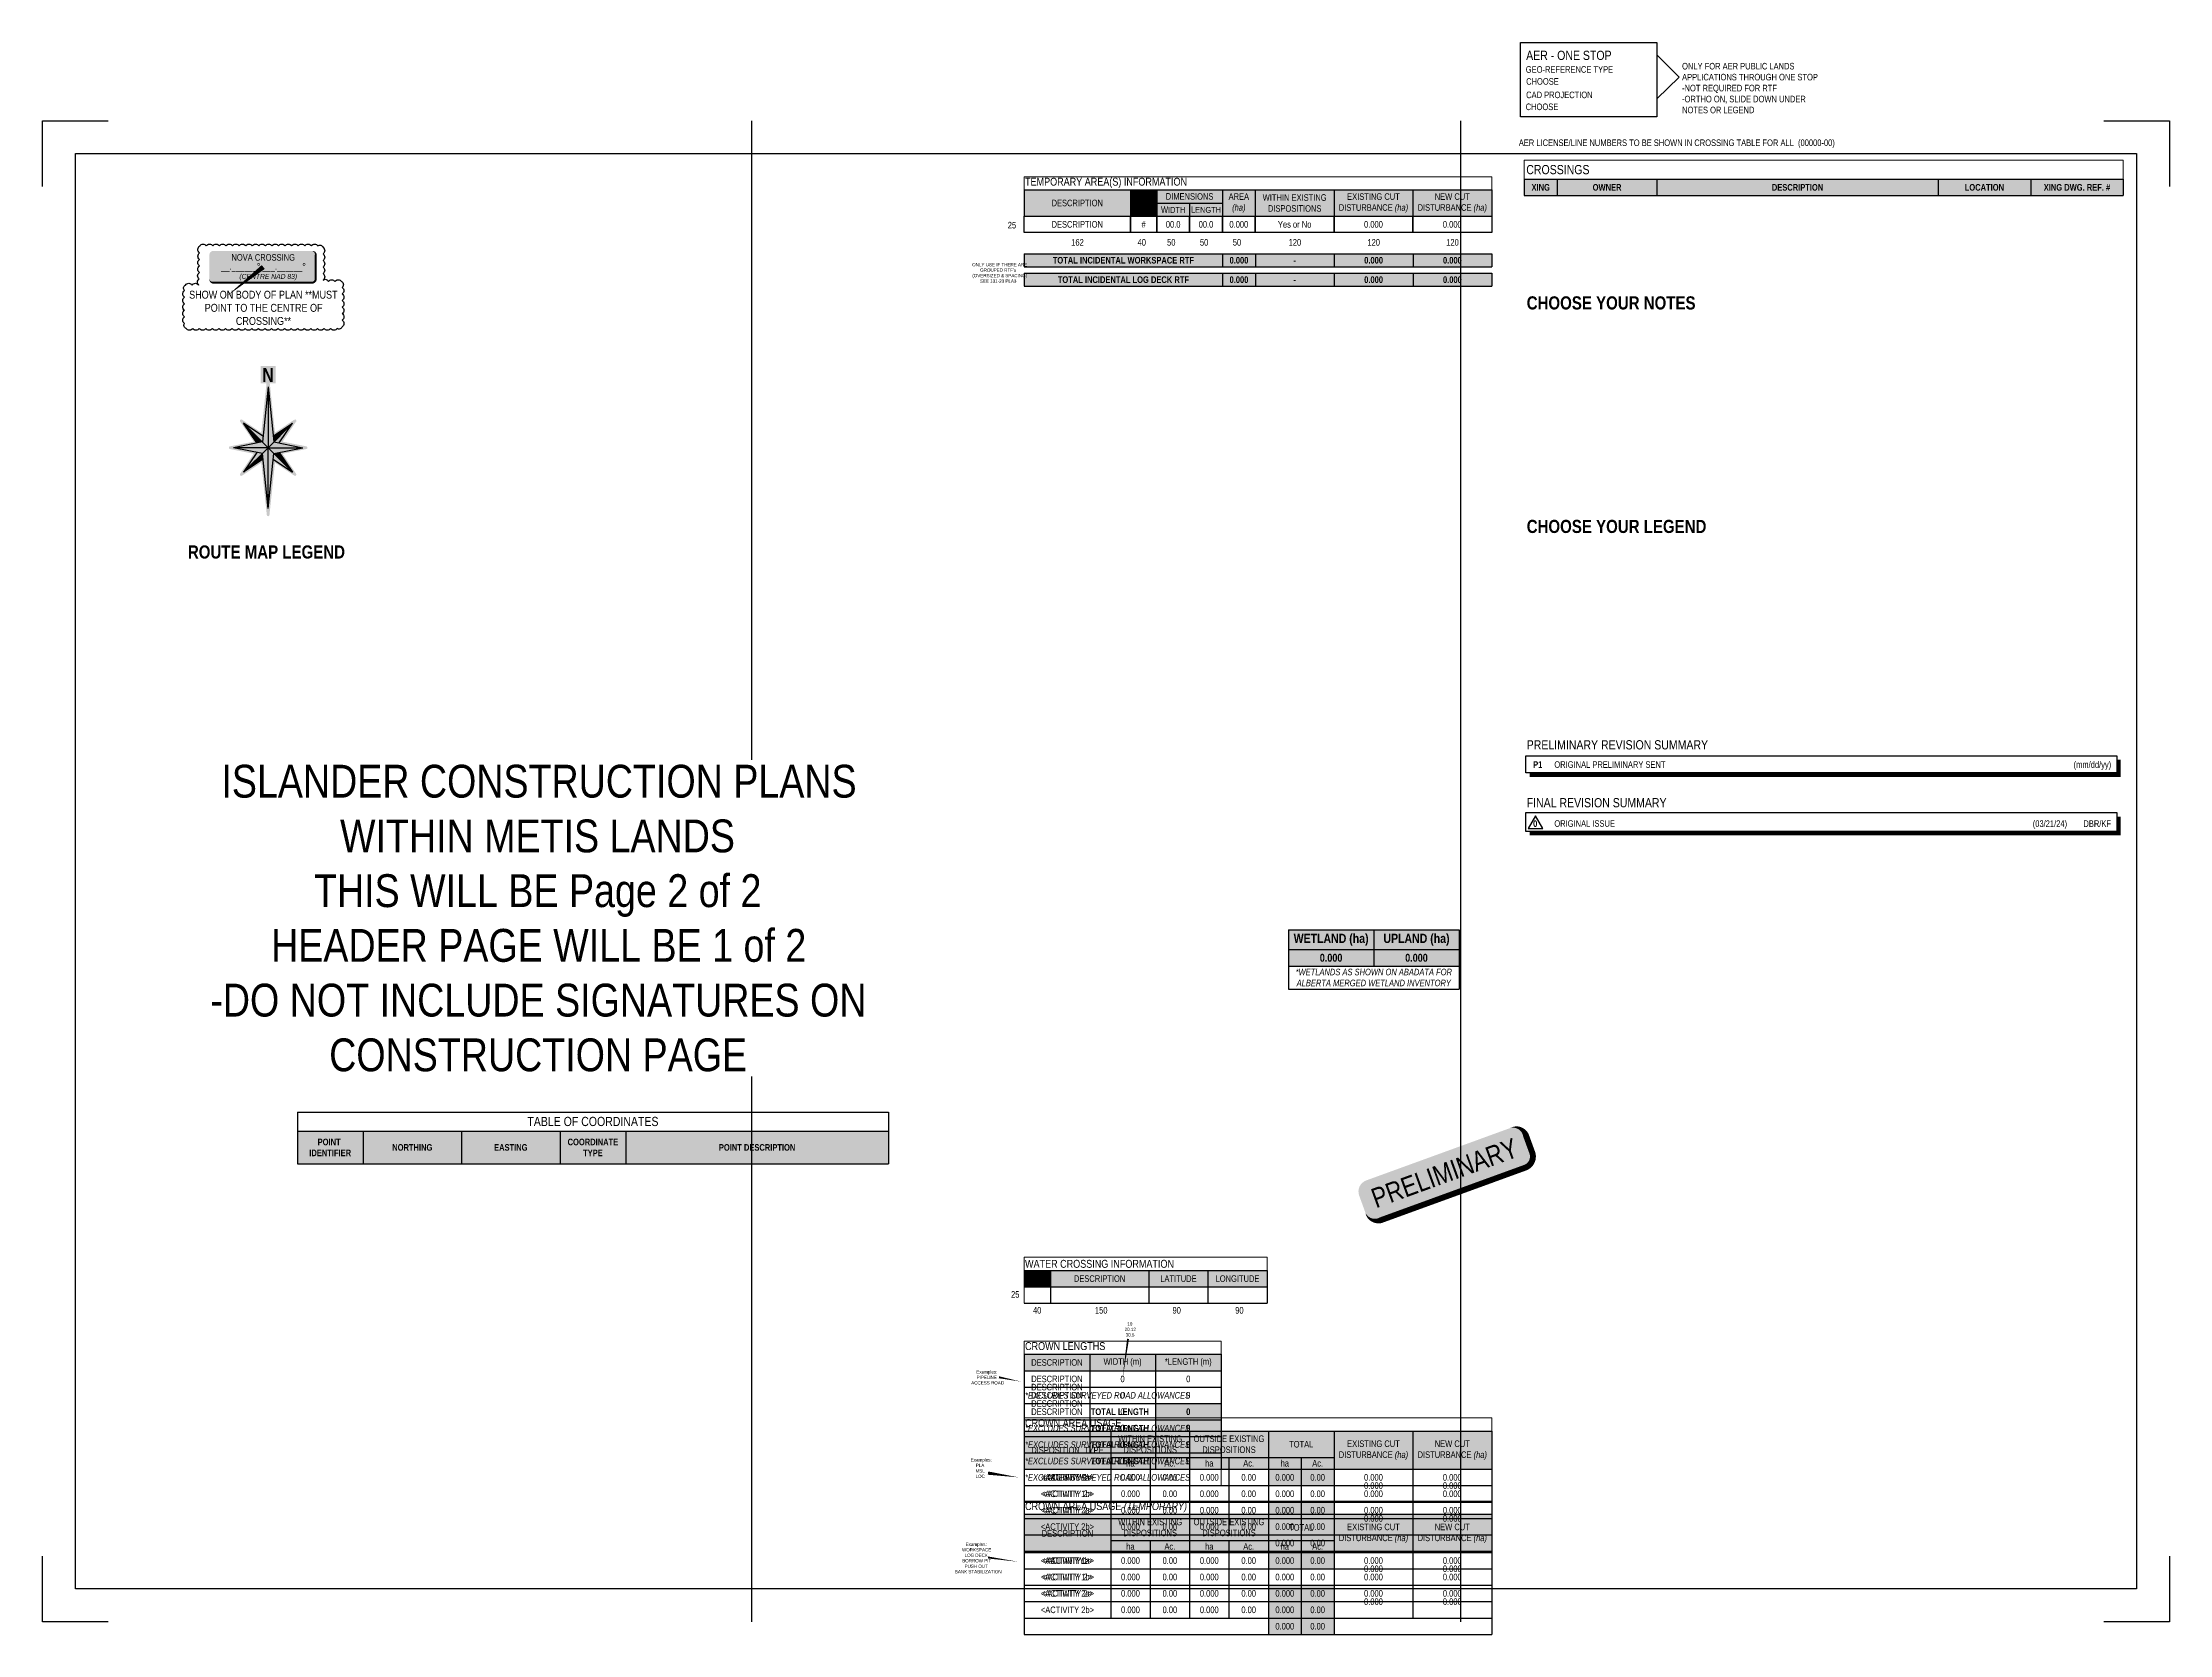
# Paper-space layout 'A' of a CAD drawing. Extents: x -3221 to 18, y -37 to 2387.
import ezdxf
from ezdxf.enums import TextEntityAlignment as Align

# ---------------------------------------------------------------- set-up
doc = ezdxf.new("R2010")
doc.units = 0
doc.header["$LTSCALE"] = 5
doc.layers.get('Defpoints').update_dxf_attribs({"color": 9})
for name, color, linetype in [('CG-NORTH', 7, 'Continuous'), ('CG-NOTES', 7, 'Continuous'), ('CG-PRELIM', 7, 'Continuous')]:
    doc.layers.add(name, color=color, linetype=linetype)
doc.styles.add('0', font='ARIALN.TTF')
doc.styles.add('100L', font='ARIALN.TTF', dxfattribs={"height": 11})
doc.styles.add('80', font='ARIALN.TTF', dxfattribs={"height": 10})
doc.styles.add('80L', font='ARIALN.TTF', dxfattribs={"height": 10})
doc.styles.add('BOLD', font='ARIALNB.TTF')
doc.styles.get("Standard").update_dxf_attribs({"font": 'ARIALN.TTF'})

psp = doc.layouts.new('A')

# ---------------------------------------------------------------- texts
at = {"layer": 'Defpoints', "color": 3, "style": '80L'}
for s, p in [('25', (-1750.8, 2104)), ('162', (-1654.2, 2077.8)), ('40', (-1553.2, 2077.8)), ('50', (-1508.2, 2077.8)), ('50', (-1458.2, 2077.8)), ('50', (-1408.2, 2077.8)), ('120', (-1323.2, 2077.8)), ('120', (-1203.2, 2077.8)), ('120', (-1083.2, 2077.8)), ('25', (-1745.8, 475.6)), ('40', (-1712.4, 451.4)), ('150', (-1618.1, 451.4)), ('90', (-1500, 451.4)), ('90', (-1404.5, 451.4))]:
    psp.add_text(s, height=10, dxfattribs=at).set_placement(p)
at = {"layer": 'Defpoints', "color": 3, "attachment_point": 1}
for s, width, insert, char_height, style in [('{\\fArial Narrow|b0|i0|c0|p34;ONLY FOR AER PUBLIC LANDS APPLICATIONS THROUGH ONE STOP\\P-NOT REQUIRED FOR RTF\\P-ORTHO ON, SLIDE DOWN UNDER NOTES OR LEGEND}', 216.068, (-724.1, 2356.1), 10, 'BOLD'), ('{\\fArial Narrow|b0|i0|c0|p34;AER LICENSE/LINE NUMBERS TO BE SHOWN IN CROSSING TABLE FOR ALL  (00000-00)}', 952.593, (-972.7, 2239.5), 10, 'BOLD'), ("\\pi2.30234;ONLY USE IF THERE ARE \\P\\pi14.45787;GROUPED RTF's\\P\\pi2.51039;(OVERSIZED & SPACING)\\P\\pi14.03154;SEE 131-23 PLA3", 74.021, (-1807.3, 2051.4), 5, '80L'), ('\\pi4.30365;10\\P\\pi0.10515;20.12\\P\\pi1.69962;30.5', 14.081, (-1573, 438.2), 5, '80L'), ('\\pi8.82799;Examples:\\P\\pi9.20828;PIPELINE\\P\\pi1.0415;ACCESS ROAD', 43.454, (-1807.5, 365.1), 5, '80L'), ('\\pi0.25181;Examples:\\P\\pi7.95133;PLA\\P\\pi7.58298;MSL\\P\\pi7.58469;LOC', 26.302, (-1807.5, 231.1), 5, '80L'), ('\\pi24.873;Examples:\\P\\pi19.34947;WORKSPACE\\P\\pi23.17962;LOG DECK\\P\\pi19.57969;BORROW PIT\\P\\pi23.24954;PUSH OUT\\P\\pi8.4627;BANK STABILIZATION', 75.544, (-1839.8, 102.5), 5, '80L')]:
    psp.add_mtext_dynamic_manual_height_columns(s, width=width, gutter_width=50, heights=[0], dxfattribs=dict(at, insert=insert, char_height=char_height, style=style))
at = {"layer": 'Defpoints', "color": 1, "insert": (-3000.8, 2009.1), "char_height": 12, "attachment_point": 1, "style": '80L'}
psp.add_mtext_dynamic_manual_height_columns('\\pi3.51745;SHOW ON BODY OF PLAN **MUST \\P\\pi27.21049;POINT TO THE CENTRE OF \\P\\pi74.69071;CROSSING**', width=232.235, gutter_width=45, heights=[0], dxfattribs=at)

# ---------------------------------------------------------------- blocks, each defined once
blk = doc.blocks.new('NORTH')
h = blk.add_hatch(color=141)
h.dxf.hatch_style = 1
edge = h.paths.add_edge_path()
edge.add_line((-2.5, 97.8), (-11.3, 97.8))
edge.add_line((-11.3, 97.8), (-11.3, 124.5))
edge.add_line((-11.3, 124.5), (11.4, 124.5))
edge.add_line((11.4, 124.5), (11.4, 97.8))
edge.add_line((11.4, 97.8), (2.5, 97.8))
edge.add_line((2.5, 97.8), (10.4, 22.8))
edge.add_line((10.4, 22.8), (39.9, 42.7))
edge.add_arc((41, 41), 2, -34, 124, ccw=False)
edge.add_line((42.7, 39.9), (22, 9.2))
edge.add_line((22, 9.2), (58.3, 2))
edge.add_arc((57.9, 0), 2, -78.6499, 78.6499, ccw=False)
edge.add_line((58.3, -2), (22, -9.2))
edge.add_line((22, -9.2), (42.7, -39.9))
edge.add_arc((41, -41), 2, -124, 34, ccw=False)
edge.add_line((39.9, -42.7), (10.4, -22.8))
edge.add_line((10.4, -22.8), (2, -102.6))
edge.add_arc((0, -102.4), 2, 186, 354, ccw=False)
edge.add_line((-2, -102.6), (-10.4, -22.8))
edge.add_line((-10.4, -22.8), (-39.9, -42.7))
edge.add_arc((-41, -41), 2, 146, 304, ccw=False)
edge.add_line((-42.7, -39.9), (-22, -9.2))
edge.add_line((-22, -9.2), (-58.3, -2))
edge.add_arc((-57.9, 0), 2, 101.3501, 258.6499, ccw=False)
edge.add_line((-58.3, 2), (-22, 9.2))
edge.add_line((-22, 9.2), (-42.7, 39.9))
edge.add_arc((-41, 41), 2, 56, 214, ccw=False)
edge.add_line((-39.9, 42.7), (-10.4, 22.8))
edge.add_line((-10.4, 22.8), (-2.5, 97.8))
at = {"linetype": 'Continuous'}
for points in [[(0, 92.8), (-8.8, 8.8), (0, 0)], [(-37.3, 37.3), (-17, 7.2), (-8.8, 8.8)], [(37.3, 37.3), (7.9, 17.5), (8.8, 8.8)], [(0, 0), (-52.8, 0), (-8.8, -8.8)], [(8.8, 8.8), (0, 0), (52.8, 0)], [(8.8, -8.8), (0, 0), (0, -92.8)], [(-7.9, -17.5), (-8.8, -8.8), (-37.3, -37.3)], [(17, -7.2), (8.8, -8.8), (37.3, -37.3)]]:
    blk.add_hatch(color=14, dxfattribs=at).paths.add_polyline_path(points)
at = {"color": 14, "linetype": 'Continuous'}
for p, q in [((0, 92.8), (-8.8, 8.8)), ((0, 92.8), (0, 0)), ((0, 92.8), (8.8, 8.8)), ((0, 0), (-37.3, 37.3)), ((-17, 7.2), (-37.3, 37.3)), ((-7.9, 17.5), (-37.3, 37.3)), ((0, 0), (37.3, 37.3)), ((7.9, 17.5), (37.3, 37.3)), ((17, 7.2), (37.3, 37.3)), ((-8.8, 8.8), (-52.8, 0)), ((0, 0), (-52.8, 0)), ((0, 0), (-37.3, -37.3)), ((0, 0), (37.3, -37.3)), ((0, -92.8), (0, 0)), ((0, 0), (52.8, 0)), ((8.8, 8.8), (52.8, 0)), ((-8.8, -8.8), (-52.8, 0)), ((-17, -7.2), (-37.3, -37.3)), ((-7.9, -17.5), (-37.3, -37.3)), ((0, -92.8), (-8.8, -8.8)), ((0, -92.8), (8.8, -8.8)), ((7.9, -17.5), (37.3, -37.3)), ((8.8, -8.8), (52.8, 0)), ((16.9, -7), (17, -7.2)), ((17, -7.2), (37.3, -37.3))]:
    blk.add_line(p, q, dxfattribs=at)
at = {"color": 14, "style": 'BOLD'}
blk.add_text('N', height=21.1, dxfattribs=at).set_placement((0, 110.6), align=Align.MIDDLE_CENTER)
blk = doc.blocks.new('*U178')
for p, q in [((-3138.5, 2186), (-3138.5, 2186)), ((100, 2186), (100, 2186)), ((-3138.5, -100), (-3138.5, -100)), ((100, -100), (100, -100))]:
    blk.add_line(p, q)
at = {"color": 2}
for p, q in [((-3088.5, -50), (-3088.5, 2136)), ((-3088.5, 2136), (50, 2136)), ((50, 2136), (50, -50)), ((50, -50), (-3088.5, -50))]:
    blk.add_line(p, q, dxfattribs=at)
at = {"layer": 'Defpoints', "ltscale": 5}
for p, q in [((-3138.5, 2186), (-3038.5, 2186)), ((-3138.5, 2086), (-3138.5, 2186)), ((-979.5, 2186), (-979.5, -100)), ((0, 2186), (100, 2186)), ((100, 2186), (100, 2086)), ((-3138.5, -100), (-3138.5, 0)), ((100, 0), (100, -100)), ((-3038.5, -100), (-3138.5, -100)), ((100, -100), (0, -100))]:
    blk.add_line(p, q, dxfattribs=at)
blk.add_lwpolyline([(-2059, 2186), (-2059, -100)], dxfattribs=at)
blk = doc.blocks.new('*U353')
h = blk.add_hatch(color=50)
edge = h.paths.add_edge_path()
edge.add_line((-39, -11.5), (39, -11.5))
edge.add_arc((39, -5.5), 6, 270, 360)
edge.add_line((45, -5.5), (45, 4))
edge.add_arc((39, 4), 6, 0, 90)
edge.add_line((39, 10), (-39, 10))
edge.add_arc((-39, 4), 6, 90, 180)
edge.add_line((-45, 4), (-45, -5.5))
edge.add_arc((-39, -5.5), 6, 180, 270)
at = {"flags": 128}
blk.add_lwpolyline([(-39, -11.5, 3, 3, 0), (39, -11.5, 3, 3, 0.414214), (45, -5.5, 3, 3, 0), (45, 4, 3, 0, 0.414214), (39, 10, 0, 0, 0), (-39, 10, 0, 0, 0.414214), (-45, 4, 0, 0, 0), (-45, -5.5, 0, 3, 0.414214)], format="xyseb", close=True, dxfattribs=at)
at = {"style": '80'}
blk.add_attdef('ENTER_TEXT_001', (-26.8, -4.9), '', height=10, dxfattribs=at)
blk = doc.blocks.new('*T331')
at = {"layer": 'CG-NOTES', "color": 5, "lineweight": -2, "transparency": 16777216}
for p, q in [((0, 0), (900, 0)), ((0, 0), (0, -79)), ((900, 0), (900, -79)), ((0, -29), (900, -29)), ((100, -29), (100, -79)), ((250, -29), (250, -79)), ((400, -29), (400, -79)), ((500, -29), (500, -79)), ((0, -79), (900, -79))]:
    blk.add_line(p, q, dxfattribs=at)
at = {"layer": 'CG-NOTES', "color": 254, "linetype": 'Continuous', "transparency": 16777216}
for points in [[(0, -29), (0, -79), (100, -29), (100, -79)], [(100, -29), (100, -79), (250, -29), (250, -79)], [(250, -29), (250, -79), (400, -29), (400, -79)], [(400, -29), (400, -79), (500, -29), (500, -79)], [(500, -29), (500, -79), (900, -29), (900, -79)]]:
    blk.add_solid(points, dxfattribs=at)
at = {"layer": 'CG-NOTES', "color": 0, "linetype": 'Continuous', "transparency": 16777216, "attachment_point": 5}
for s, insert, char_height, width in [('{\\C14;TABLE OF COORDINATES}', (450, -14.5), 14, 894), ('{\\fArial Narrow|b1|i0|c0|p34;POINT  IDENTIFIER}', (50, -54), 10, 97), ('{\\fArial Narrow|b1|i0|c0|p34;NORTHING}', (175, -54), 10, 147), ('{\\fArial Narrow|b1|i0|c0|p34;EASTING}', (325, -54), 10, 147), ('{\\fArial Narrow|b1|i0|c0|p34;COORDINATE TYPE}', (450, -54), 10, 97), ('{\\fArial Narrow|b1|i0|c0|p34;POINT DESCRIPTION}', (700, -54), 10, 397)]:
    blk.add_mtext(s, dxfattribs=dict(at, insert=insert, char_height=char_height, width=width))
blk = doc.blocks.new('*T329')
at = {"layer": 'CG-NOTES', "color": 0, "lineweight": -2, "transparency": 16777216}
for p, q in [((0, -29), (912, -29)), ((0, -29), (0, -54)), ((912, -29), (912, -54))]:
    blk.add_line(p, q, dxfattribs=at)
at = {"layer": 'CG-NOTES', "color": 0, "linetype": 'ByBlock', "lineweight": -2, "transparency": 16777216}
for p, q in [((50, -29), (50, -54)), ((202, -29), (202, -54)), ((630, -29), (630, -54)), ((771, -29), (771, -54)), ((0, -54), (912, -54))]:
    blk.add_line(p, q, dxfattribs=at)
at = {"layer": 'CG-NOTES', "color": 254, "linetype": 'Continuous', "transparency": 16777216}
for points in [[(0, -29), (0, -54), (50, -29), (50, -54)], [(50, -29), (50, -54), (202, -29), (202, -54)], [(202, -29), (202, -54), (630, -29), (630, -54)], [(630, -29), (630, -54), (771, -29), (771, -54)], [(771, -29), (771, -54), (912, -29), (912, -54)]]:
    blk.add_solid(points, dxfattribs=at)
at = {"layer": 'Defpoints', "color": 8, "linetype": 'ByBlock', "lineweight": 0, "transparency": 16777216}
for p, q in [((0, 0), (912, 0)), ((0, 0), (0, -29)), ((912, 0), (912, -29))]:
    blk.add_line(p, q, dxfattribs=at)
at = {"layer": 'CG-NOTES', "color": 0, "linetype": 'Continuous', "transparency": 16777216}
for s, insert, char_height, width, attachment_point in [('{\\C14;CROSSINGS}', (3, -14.5), 14, 906, 4), ('{\\fArial Narrow|b1|i0|c0|p34;XING}', (25, -41.5), 10, 47, 5), ('{\\fArial Narrow|b1|i0|c0|p34;OWNER}', (126, -41.5), 10, 149, 5), ('{\\fArial Narrow|b1|i0|c0|p34;DESCRIPTION}', (416, -41.5), 10, 425, 5), ('{\\fArial Narrow|b1|i0|c0|p34;LOCATION}', (700.5, -41.5), 10, 138, 5), ('{\\fArial Narrow|b1|i0|c0|p34;XING DWG. REF. #}', (841.5, -41.5), 10, 138, 5)]:
    blk.add_mtext(s, dxfattribs=dict(at, insert=insert, char_height=char_height, width=width, attachment_point=attachment_point))
blk = doc.blocks.new('*T330')
at = {"layer": 'CG-NOTES', "color": 0, "lineweight": -2, "transparency": 16777216}
for p, q in [((0, 0), (260, 0)), ((0, 0), (0, -90)), ((130, 0), (130, -55)), ((260, 0), (260, -90)), ((0, -30), (260, -30)), ((0, -55), (260, -55)), ((0, -90), (260, -90))]:
    blk.add_line(p, q, dxfattribs=at)
at = {"layer": 'CG-NOTES', "color": 254, "transparency": 16777216}
for points in [[(0, 0), (0, -30), (130, 0), (130, -30)], [(130, 0), (130, -30), (260, 0), (260, -30)], [(0, -30), (0, -55), (130, -30), (130, -55)], [(130, -30), (130, -55), (260, -30), (260, -55)]]:
    blk.add_solid(points, dxfattribs=at)
at = {"layer": 'CG-NOTES', "color": 154, "transparency": 16777216, "char_height": 14, "width": 125, "attachment_point": 5, "style": '100L'}
for s, insert in [('{\\fArial Narrow|b1|i0|c0|p34;WETLAND (ha)}', (65, -15)), ('{\\fArial Narrow|b1|i0|c0|p34;UPLAND (ha)}', (195, -15))]:
    blk.add_mtext(s, dxfattribs=dict(at, insert=insert))
at = {"layer": 'CG-NOTES', "color": 1, "transparency": 16777216, "attachment_point": 5, "style": '0'}
for s, insert, char_height, width in [('{\\fArial Narrow|b0|i1|c0|p34;\\C256;*WETLANDS AS SHOWN ON ABADATA FOR ALBERTA MERGED WETLAND INVENTORY}', (130, -72.5), 10, 255), ('{\\fArial Narrow|b1|i0|c0|p34;\\C240;0.000}', (65, -42.5), 12, 125), ('{\\fArial Narrow|b1|i0|c0|p34;\\C240;0.000}', (195, -42.5), 12, 125)]:
    blk.add_mtext(s, dxfattribs=dict(at, insert=insert, char_height=char_height, width=width))
blk = doc.blocks.new('*U328')
for name, p in [('*T329', (-3.6, 207.4)), ('*T330', (-362.8, -964.9)), ('*T331', (-1871.8, -1242.2))]:
    blk.add_blockref(name, p)
at = {"color": 2, "insert": (0, 0), "char_height": 20, "attachment_point": 1, "style": '80'}
blk.add_mtext_dynamic_manual_height_columns('{\\fArial Narrow|b1|i0|c0|p34;CHOOSE YOUR NOTES}', width=256.216, gutter_width=45, heights=[0], dxfattribs=at)
blk = doc.blocks.new('*U84')
at = {"layer": 'CG-NOTES'}
for p, q in [((899.9, -28.9), (0, -28.9)), ((899.9, -22.4), (899.9, -28.9))]:
    blk.add_line(p, q, dxfattribs=at)
at = {"layer": 'CG-NOTES', "color": 5, "flags": 128}
blk.add_lwpolyline([(899.9, -28.9), (0, -28.9), (0, -22.4), (0, 0), (899.9, 0), (899.9, -22.4)], close=True, dxfattribs=at)
at = {"layer": 'CG-NOTES', "const_width": 6, "flags": 128}
blk.add_lwpolyline([(902.9, -6), (902.9, -31.9), (6, -31.9)], dxfattribs=at)
blk = doc.blocks.new('*U173')
at = {"layer": 'CG-NOTES', "flags": 128}
blk.add_lwpolyline([(14.8, -1.3), (3.7, -20.5), (25.8, -20.5)], close=True, dxfattribs=at)
at = {"layer": 'CG-NOTES'}
blk.add_blockref('*U84', (0, 3.5), dxfattribs=at)
at = {"layer": 'CG-NOTES', "color": 14, "style": 'BOLD'}
blk.add_text('0', height=10, dxfattribs=at).set_placement((11.1, -18.3))
at = {"layer": 'CG-NOTES', "insert": (1.3, 25.5), "char_height": 14, "attachment_point": 1, "style": '80L'}
blk.add_mtext_dynamic_manual_height_columns('{\\C14;FINAL REVISION SUMMARY}', width=212.976, gutter_width=45, heights=[0], dxfattribs=at)
at = {"layer": 'CG-NOTES', "char_height": 10, "width": 110.834, "attachment_point": 3, "style": '80'}
for s, insert in [('(03/21/24)', (824.1, -8.3)), ('DBR/KF', (891, -8.3))]:
    blk.add_mtext(s, dxfattribs=dict(at, insert=insert))
at = {"layer": 'CG-NOTES', "style": '80'}
blk.add_attdef('SUMMARY', (43.3, -18.3), '', height=10, dxfattribs=at)
blk = doc.blocks.new('*U83')
at = {"layer": 'CG-NOTES'}
for p, q in [((899.9, -26.1), (0, -26.1)), ((899.9, -22.4), (899.9, -26.1))]:
    blk.add_line(p, q, dxfattribs=at)
at = {"layer": 'CG-NOTES', "color": 5, "flags": 128}
blk.add_lwpolyline([(899.9, -26.1), (0, -26.1), (0, -22.4), (0, 0), (899.9, 0), (899.9, -22.4)], close=True, dxfattribs=at)
at = {"layer": 'CG-NOTES', "const_width": 6, "flags": 128}
blk.add_lwpolyline([(902.9, -6), (902.9, -29.1), (6, -29.1)], dxfattribs=at)
blk = doc.blocks.new('*U276')
at = {"layer": 'CG-PRELIM'}
blk.add_blockref('*U83', (0, 0), dxfattribs=at)
at = {"layer": 'CG-PRELIM', "color": 14, "style": 'BOLD'}
blk.add_text('P1', height=10, dxfattribs=at).set_placement((11.1, -18.3))
at = {"layer": 'CG-PRELIM', "insert": (1.3, 23.8), "char_height": 14, "attachment_point": 1, "style": '80L'}
blk.add_mtext_dynamic_manual_height_columns('{\\C14;PRELIMINARY REVISION SUMMARY}', width=276.234, gutter_width=45, heights=[0], dxfattribs=at)
at = {"layer": 'CG-PRELIM', "style": '80'}
blk.add_attdef('SUMMARY1', (43.3, -18.3), '', height=10, dxfattribs=at)
blk.add_attdef('P1DATE', text='', height=10, dxfattribs=at).set_placement((891.2, -18.3), align=Align.RIGHT)
blk = doc.blocks.new('*U324')
at = {"insert": (0, 0), "char_height": 20, "attachment_point": 7, "style": '80'}
blk.add_mtext_dynamic_manual_height_columns('{\\fArial Narrow|b1|i0|c0|p34;\\C2;CHOOSE YOUR LEGEND}', width=272.724, gutter_width=45, heights=[0], dxfattribs=at)
blk = doc.blocks.new('*U174')
at = {"insert": (0, 0), "char_height": 20, "attachment_point": 1, "style": '80'}
blk.add_mtext_dynamic_manual_height_columns('{\\fArial Narrow|b1|i0|c0|p34;\\C2;ROUTE MAP LEGEND}', width=238.331, gutter_width=45, heights=[0], dxfattribs=at)
blk = doc.blocks.new('Centre_coords')
h = blk.add_hatch(color=255)
edge = h.paths.add_edge_path()
edge.add_line((-76, -24), (74, -24))
edge.add_arc((74, -18), 6, 270, 360)
edge.add_line((80, -18), (80, 18.5))
edge.add_arc((74, 18.5), 6, 0, 90)
edge.add_line((74, 24.5), (-76, 24.5))
edge.add_arc((-76, 18.5), 6, 90, 180)
edge.add_line((-82, 18.5), (-82, -18))
edge.add_arc((-76, -18), 6, 180, 270)
at = {"color": 14, "flags": 128}
blk.add_lwpolyline([(-76, -24, 3, 3, 0), (74, -24, 3, 3, 0.414214), (80, -18, 3, 3, 0), (80, 18.5, 3, 0, 0.414214), (74, 24.5, 0, 0, 0), (-76, 24.5, 0, 0, 0.414214), (-82, 18.5, 0, 0, 0), (-82, -18, 0, 3, 0.414214)], format="xyseb", close=True, dxfattribs=at)
blk.add_lwpolyline([(-54.6, -43.6, 0, 7.5, 0), (0, 0, 0, 0, 0)], format="xyseb", dxfattribs=at)
at = {"color": 14, "insert": (-36.8, -10.6), "char_height": 7.5, "attachment_point": 1, "style": '80L'}
blk.add_mtext_dynamic_manual_height_columns('\\pi0.40073;{\\fArial Narrow|b0|i1|c0|p34;(CENTRE NAD 83)}', width=73.075, gutter_width=45, heights=[0], dxfattribs=at)
at = {"color": 14, "style": '80'}
for p in [(-64.1, -4.1), (-36, 9.6)]:
    blk.add_attdef('ENTER_TEXT_001', p, '', height=10, dxfattribs=at)
blk = doc.blocks.new('*U271')
at = {"layer": 'CG-NOTES', "style": '80L'}
blk.add_text('CAD PROJECTION', height=10, dxfattribs=at).set_placement((0, 0), align=Align.TOP_LEFT)
at = {"layer": 'CG-NOTES', "color": 2, "style": '80L'}
blk.add_text('CHOOSE', height=10, dxfattribs=at).set_placement((-0.7, -28.2))
blk = doc.blocks.new('*U270')
at = {"layer": 'CG-NOTES', "color": 14, "style": '80L'}
blk.add_text('AER - ONE STOP', height=14, dxfattribs=at).set_placement((0, 0))
at = {"layer": 'CG-NOTES', "style": '80L'}
blk.add_text('GEO-REFERENCE TYPE', height=10, dxfattribs=at).set_placement((-0.6, -19.5))
at = {"layer": 'CG-NOTES', "color": 2, "style": '80L'}
blk.add_text('CHOOSE', height=10, dxfattribs=at).set_placement((0, -37.7))
blk = doc.blocks.new('*T333')
at = {"layer": 'CG-NOTES', "color": 0, "linetype": 'ByBlock', "lineweight": -2, "transparency": 16777216}
for p, q in [((0, -20), (712, -20)), ((0, -20), (0, -78)), ((132, -20), (132, -78)), ((252, -20), (252, -78)), ((372, -20), (372, -78)), ((472, -20), (472, -78)), ((592, -20), (592, -78)), ((712, -20), (712, -78)), ((132, -60), (472, -60)), ((192, -60), (192, -78)), ((312, -60), (312, -78)), ((422, -60), (422, -78)), ((0, -78), (712, -78))]:
    blk.add_line(p, q, dxfattribs=at)
at = {"layer": 'CG-NOTES', "color": 254, "transparency": 16777216}
for points in [[(0, -20), (0, -78), (132, -20), (132, -78)], [(132, -20), (132, -60), (252, -20), (252, -60)], [(252, -20), (252, -60), (372, -20), (372, -60)], [(372, -20), (372, -60), (472, -20), (472, -60)], [(472, -20), (472, -78), (592, -20), (592, -78)], [(592, -20), (592, -78), (712, -20), (712, -78)], [(132, -60), (132, -78), (192, -60), (192, -78)], [(192, -60), (192, -78), (252, -60), (252, -78)], [(252, -60), (252, -78), (312, -60), (312, -78)], [(312, -60), (312, -78), (372, -60), (372, -78)], [(372, -60), (372, -78), (422, -60), (422, -78)], [(422, -60), (422, -78), (472, -60), (472, -78)]]:
    blk.add_solid(points, dxfattribs=at)
at = {"layer": 'Defpoints', "color": 8, "linetype": 'ByBlock', "lineweight": 0, "transparency": 16777216}
for p, q in [((0, 0), (712, 0)), ((0, 0), (0, -20)), ((712, 0), (712, -20))]:
    blk.add_line(p, q, dxfattribs=at)
at = {"layer": 'CG-NOTES', "color": 14, "transparency": 16777216, "insert": (1.5, -1.5), "char_height": 12, "width": 709, "attachment_point": 1, "style": '80'}
blk.add_mtext('CROWN AREA USAGE', dxfattribs=at)
at = {"layer": 'CG-NOTES', "color": 1, "transparency": 16777216, "char_height": 10, "attachment_point": 5, "style": '80'}
for s, insert, width in [('WITHIN EXISTING DISPOSITIONS', (192, -40), 117), ('OUTSIDE EXISTING DISPOSITIONS', (312, -40), 117), ('DISPOSITION  TYPE', (66, -49), 129), ('ha', (162, -69), 57), ('Ac.', (222, -69), 57), ('ha', (282, -69), 57), ('Ac.', (342, -69), 57), ('ha', (397, -69), 47), ('TOTAL', (422, -40), 97), ('Ac.', (447, -69), 47), ('EXISTING CUT DISTURBANCE {\\fArial Narrow|b0|i1|c0|p34;(ha)}', (532, -49), 117), ('NEW CUT DISTURBANCE {\\fArial Narrow|b0|i1|c0|p34;(ha)}', (652, -49), 117)]:
    blk.add_mtext(s, dxfattribs=dict(at, insert=insert, width=width))
blk = doc.blocks.new('*T334')
at = {"layer": 'CG-NOTES', "color": 0, "linetype": 'ByBlock', "lineweight": -2, "transparency": 16777216}
for p, q in [((0, -20), (712, -20)), ((0, -20), (0, -60)), ((162, -20), (162, -60)), ((202, -20), (202, -60)), ((302, -20), (302, -60)), ((352, -20), (352, -60)), ((472, -20), (472, -60)), ((592, -20), (592, -60)), ((712, -20), (712, -60)), ((0, -60), (712, -60)), ((202, -40), (302, -40)), ((252, -40), (252, -60))]:
    blk.add_line(p, q, dxfattribs=at)
at = {"layer": 'CG-NOTES', "color": 254, "transparency": 16777216}
for points in [[(0, -20), (0, -60), (162, -20), (162, -60)], [(162, -20), (162, -60), (202, -20), (202, -60)], [(202, -20), (202, -40), (302, -20), (302, -40)], [(302, -20), (302, -60), (352, -20), (352, -60)], [(352, -20), (352, -60), (472, -20), (472, -60)], [(472, -20), (472, -60), (592, -20), (592, -60)], [(592, -20), (592, -60), (712, -20), (712, -60)], [(202, -40), (202, -60), (252, -40), (252, -60)], [(252, -40), (252, -60), (302, -40), (302, -60)]]:
    blk.add_solid(points, dxfattribs=at)
at = {"layer": 'Defpoints', "color": 8, "linetype": 'ByBlock', "lineweight": 0, "transparency": 16777216}
for p, q in [((0, 0), (712, 0)), ((0, 0), (0, -20)), ((712, 0), (712, -20))]:
    blk.add_line(p, q, dxfattribs=at)
at = {"layer": 'CG-NOTES', "color": 14, "transparency": 16777216, "insert": (1.5, -1.5), "char_height": 12, "width": 709, "attachment_point": 1, "style": '80'}
blk.add_mtext('TEMPORARY AREA(S) INFORMATION', dxfattribs=at)
at = {"layer": 'CG-NOTES', "color": 1, "transparency": 16777216, "char_height": 10, "attachment_point": 5}
for s, insert, width, style in [('DIMENSIONS', (252, -30), 97, '80'), ('AREA {\\fArial Narrow|b0|i1|c0|p34;(ha)}', (327, -40), 47, '80'), ('WITHIN EXISTING DISPOSITIONS', (412, -40), 117, '80'), ('EXISTING CUT DISTURBANCE {\\fArial Narrow|b0|i1|c0|p34;(ha)}', (532, -40), 117, '80'), ('NEW CUT DISTURBANCE {\\fArial Narrow|b0|i1|c0|p34;(ha)}', (652, -40), 117, '80'), ('DESCRIPTION', (81, -40), 159, '80'), ('ID', (182, -40), 37, '80'), ('{\\fArial Narrow|b0|i0|c0|p34;W\\H0.9x;IDTH}', (227, -50), 47, 'BOLD'), ('{\\fArial Narrow|b0|i0|c0|p34;L\\H0.9x;ENGTH}', (277, -50), 47, 'BOLD')]:
    blk.add_mtext(s, dxfattribs=dict(at, insert=insert, width=width, style=style))
blk = doc.blocks.new('*T366')
at = {"layer": 'CG-NOTES', "color": 0, "linetype": 'ByBlock', "lineweight": -2, "transparency": 16777216}
for p, q in [((0, 0), (712, 0)), ((0, 0), (0, -25)), ((132, 0), (132, -25)), ((192, 0), (192, -25)), ((252, 0), (252, -25)), ((312, 0), (312, -25)), ((372, 0), (372, -25)), ((422, 0), (422, -25)), ((472, 0), (472, -25)), ((592, 0), (592, -25)), ((712, 0), (712, -25)), ((0, -25), (712, -25))]:
    blk.add_line(p, q, dxfattribs=at)
at = {"layer": 'CG-NOTES', "color": 254, "transparency": 16777216}
for points in [[(372, 0), (372, -25), (422, 0), (422, -25)], [(422, 0), (422, -25), (472, 0), (472, -25)]]:
    blk.add_solid(points, dxfattribs=at)
at = {"layer": 'CG-NOTES', "transparency": 16777216, "insert": (66, -12.5), "char_height": 10, "width": 129, "attachment_point": 5, "style": '80'}
blk.add_mtext('<ACTIVITY>', dxfattribs=at)
at = {"layer": 'CG-NOTES', "color": 0, "transparency": 16777216, "char_height": 10, "attachment_point": 5, "style": '80L'}
for s, insert, width in [('0.000', (162, -12.5), 57), ('0.00', (222, -12.5), 57), ('0.000', (282, -12.5), 57), ('0.00', (342, -12.5), 57), ('0.000', (397, -12.5), 47), ('0.00', (447, -12.5), 47), ('0.000', (532, -12.5), 117), ('0.000', (652, -12.5), 117)]:
    blk.add_mtext(s, dxfattribs=dict(at, insert=insert, width=width))
blk = doc.blocks.new('*T367')
at = {"layer": 'CG-NOTES', "color": 0, "linetype": 'ByBlock', "lineweight": -2, "transparency": 16777216}
for p, q in [((0, 0), (712, 0)), ((0, 0), (0, -75)), ((132, 0), (132, -50)), ((192, 0), (192, -50)), ((252, 0), (252, -50)), ((312, 0), (312, -50)), ((372, 0), (372, -75)), ((422, 0), (422, -75)), ((472, 0), (472, -75)), ((592, 0), (592, -50)), ((712, 0), (712, -75)), ((0, -25), (712, -25)), ((0, -50), (712, -50)), ((0, -75), (712, -75))]:
    blk.add_line(p, q, dxfattribs=at)
at = {"layer": 'CG-NOTES', "color": 254, "transparency": 16777216}
for points in [[(372, -50), (372, -75), (422, -50), (422, -75)], [(422, -50), (422, -75), (472, -50), (472, -75)]]:
    blk.add_solid(points, dxfattribs=at)
at = {"layer": 'CG-NOTES', "transparency": 16777216, "char_height": 10, "width": 129, "attachment_point": 5, "style": '80'}
for s, insert in [('<ACTIVITY 1>', (66, -12.5)), ('<ACTIVITY 2>', (66, -37.5))]:
    blk.add_mtext(s, dxfattribs=dict(at, insert=insert))
at = {"layer": 'CG-NOTES', "color": 0, "transparency": 16777216, "char_height": 10, "attachment_point": 5, "style": '80L'}
for s, insert, width in [('0.000', (162, -12.5), 57), ('0.000', (162, -37.5), 57), ('0.00', (222, -12.5), 57), ('0.00', (222, -37.5), 57), ('0.000', (282, -12.5), 57), ('0.000', (282, -37.5), 57), ('0.00', (342, -12.5), 57), ('0.00', (342, -37.5), 57), ('0.000', (397, -12.5), 47), ('0.000', (397, -37.5), 47), ('0.00', (447, -12.5), 47), ('0.00', (447, -37.5), 47), ('0.000', (532, -12.5), 117), ('0.000', (532, -37.5), 117), ('0.000', (652, -12.5), 117), ('0.000', (652, -37.5), 117), ('0.000', (397, -62.5), 47), ('0.00', (447, -62.5), 47)]:
    blk.add_mtext(s, dxfattribs=dict(at, insert=insert, width=width))
blk = doc.blocks.new('*T368')
at = {"layer": 'CG-NOTES', "color": 0, "linetype": 'ByBlock', "lineweight": -2, "transparency": 16777216}
for p, q in [((0, 0), (712, 0)), ((0, 0), (0, -100)), ((132, 0), (132, -75)), ((192, 0), (192, -75)), ((252, 0), (252, -75)), ((312, 0), (312, -75)), ((372, 0), (372, -100)), ((422, 0), (422, -100)), ((472, 0), (472, -100)), ((592, 0), (592, -75)), ((712, 0), (712, -100)), ((0, -25), (472, -25)), ((0, -50), (712, -50)), ((0, -75), (712, -75)), ((0, -100), (712, -100))]:
    blk.add_line(p, q, dxfattribs=at)
at = {"layer": 'CG-NOTES', "color": 254, "transparency": 16777216}
for points in [[(372, -75), (372, -100), (422, -75), (422, -100)], [(422, -75), (422, -100), (472, -75), (472, -100)]]:
    blk.add_solid(points, dxfattribs=at)
at = {"layer": 'CG-NOTES', "transparency": 16777216, "char_height": 10, "width": 129, "attachment_point": 5, "style": '80'}
for s, insert in [('<ACTIVITY 1a>', (66, -12.5)), ('<ACTIVITY 1b>', (66, -37.5)), ('<ACTIVITY 2>', (66, -62.5))]:
    blk.add_mtext(s, dxfattribs=dict(at, insert=insert))
at = {"layer": 'CG-NOTES', "color": 0, "transparency": 16777216, "char_height": 10, "attachment_point": 5, "style": '80L'}
for s, insert, width in [('0.000', (162, -12.5), 57), ('0.000', (162, -37.5), 57), ('0.00', (222, -12.5), 57), ('0.00', (222, -37.5), 57), ('0.000', (282, -12.5), 57), ('0.000', (282, -37.5), 57), ('0.00', (342, -12.5), 57), ('0.00', (342, -37.5), 57), ('0.000', (397, -12.5), 47), ('0.000', (397, -37.5), 47), ('0.00', (447, -12.5), 47), ('0.00', (447, -37.5), 47), ('0.000', (532, -25), 117), ('0.000', (652, -25), 117), ('0.000', (162, -62.5), 57), ('0.00', (222, -62.5), 57), ('0.000', (282, -62.5), 57), ('0.00', (342, -62.5), 57), ('0.000', (397, -62.5), 47), ('0.00', (447, -62.5), 47), ('0.000', (532, -62.5), 117), ('0.000', (652, -62.5), 117), ('0.000', (397, -87.5), 47), ('0.00', (447, -87.5), 47)]:
    blk.add_mtext(s, dxfattribs=dict(at, insert=insert, width=width))
blk = doc.blocks.new('*T369')
at = {"layer": 'CG-NOTES', "color": 0, "linetype": 'ByBlock', "lineweight": -2, "transparency": 16777216}
for p, q in [((0, 0), (712, 0)), ((0, 0), (0, -125)), ((132, 0), (132, -100)), ((192, 0), (192, -100)), ((252, 0), (252, -100)), ((312, 0), (312, -100)), ((372, 0), (372, -125)), ((422, 0), (422, -125)), ((472, 0), (472, -125)), ((592, 0), (592, -100)), ((712, 0), (712, -125)), ((0, -25), (472, -25)), ((0, -50), (712, -50)), ((0, -75), (472, -75)), ((0, -100), (712, -100)), ((0, -125), (712, -125))]:
    blk.add_line(p, q, dxfattribs=at)
at = {"layer": 'CG-NOTES', "color": 254, "transparency": 16777216}
for points in [[(372, -100), (372, -125), (422, -100), (422, -125)], [(422, -100), (422, -125), (472, -100), (472, -125)]]:
    blk.add_solid(points, dxfattribs=at)
at = {"layer": 'CG-NOTES', "transparency": 16777216, "char_height": 10, "width": 129, "attachment_point": 5, "style": '80'}
for s, insert in [('<ACTIVITY 1a>', (66, -12.5)), ('<ACTIVITY 1b>', (66, -37.5)), ('<ACTIVITY 2a>', (66, -62.5)), ('<ACTIVITY 2b>', (66, -87.5))]:
    blk.add_mtext(s, dxfattribs=dict(at, insert=insert))
at = {"layer": 'CG-NOTES', "color": 0, "transparency": 16777216, "char_height": 10, "attachment_point": 5, "style": '80L'}
for s, insert, width in [('0.000', (162, -12.5), 57), ('0.000', (162, -37.5), 57), ('0.00', (222, -12.5), 57), ('0.00', (222, -37.5), 57), ('0.000', (282, -12.5), 57), ('0.000', (282, -37.5), 57), ('0.00', (342, -12.5), 57), ('0.00', (342, -37.5), 57), ('0.000', (397, -12.5), 47), ('0.000', (397, -37.5), 47), ('0.00', (447, -12.5), 47), ('0.00', (447, -37.5), 47), ('0.000', (532, -25), 117), ('0.000', (652, -25), 117), ('0.000', (162, -62.5), 57), ('0.00', (222, -62.5), 57), ('0.000', (282, -62.5), 57), ('0.00', (342, -62.5), 57), ('0.000', (397, -62.5), 47), ('0.00', (447, -62.5), 47), ('0.000', (162, -87.5), 57), ('0.00', (222, -87.5), 57), ('0.000', (282, -87.5), 57), ('0.00', (342, -87.5), 57), ('0.000', (397, -87.5), 47), ('0.00', (447, -87.5), 47), ('0.000', (532, -75), 117), ('0.000', (652, -75), 117), ('0.000', (397, -112.5), 47), ('0.00', (447, -112.5), 47)]:
    blk.add_mtext(s, dxfattribs=dict(at, insert=insert, width=width))
blk = doc.blocks.new('*U364')
for name in ['*T366', '*T367', '*T368', '*T369']:
    blk.add_blockref(name, (0, 0))
blk = doc.blocks.new('*T335')
at = {"layer": 'CG-NOTES', "color": 0, "linetype": 'ByBlock', "lineweight": -2, "transparency": 16777216}
for p, q in [((0, -20), (300, -20)), ((0, -20), (0, -45)), ((100, -20), (100, -45)), ((200, -20), (200, -45)), ((300, -20), (300, -45)), ((0, -45), (300, -45))]:
    blk.add_line(p, q, dxfattribs=at)
at = {"layer": 'CG-NOTES', "color": 254, "transparency": 16777216}
for points in [[(0, -20), (0, -45), (100, -20), (100, -45)], [(100, -20), (100, -45), (200, -20), (200, -45)], [(200, -20), (200, -45), (300, -20), (300, -45)]]:
    blk.add_solid(points, dxfattribs=at)
at = {"layer": 'Defpoints', "color": 8, "linetype": 'ByBlock', "lineweight": 0, "transparency": 16777216}
for p, q in [((0, 0), (300, 0)), ((0, 0), (0, -20)), ((300, 0), (300, -20))]:
    blk.add_line(p, q, dxfattribs=at)
at = {"layer": 'CG-NOTES', "color": 14, "transparency": 16777216, "insert": (1.5, -1.5), "char_height": 12, "width": 297, "attachment_point": 1, "style": '80'}
blk.add_mtext('CROWN LENGTHS', dxfattribs=at)
at = {"layer": 'CG-NOTES', "color": 1, "transparency": 16777216, "char_height": 10, "width": 97, "attachment_point": 5, "style": '80L'}
for s, insert in [('DESCRIPTION', (50, -32.5)), ('WIDTH (m)', (150, -32.5)), ('*LENGTH (m)', (250, -32.5))]:
    blk.add_mtext(s, dxfattribs=dict(at, insert=insert))
blk = doc.blocks.new('*T312')
at = {"layer": 'CG-NOTES', "color": 0, "linetype": 'ByBlock', "lineweight": -2, "transparency": 16777216}
for p, q in [((0, 0), (300, 0)), ((0, 0), (0, -25)), ((100, 0), (100, -25)), ((200, 0), (200, -25)), ((300, 0), (300, -25)), ((0, -25), (300, -25))]:
    blk.add_line(p, q, dxfattribs=at)
at = {"layer": 'Defpoints', "color": 8, "linetype": 'ByBlock', "lineweight": 0, "transparency": 16777216}
for p, q in [((0, -25), (0, -50)), ((300, -25), (300, -50)), ((0, -50), (300, -50))]:
    blk.add_line(p, q, dxfattribs=at)
at = {"layer": 'CG-NOTES', "color": 0, "transparency": 16777216, "char_height": 10, "style": '80L'}
for s, insert, width, attachment_point in [('{\\fArial Narrow|b0|i1|c0|p34;*EXCLUDES SURVEYED ROAD ALLOWANCES}', (1.5, -37.5), 297, 4), ('DESCRIPTION', (50, -12.5), 97, 5), ('0', (150, -12.5), 97, 5), ('0', (250, -12.5), 97, 5)]:
    blk.add_mtext(s, dxfattribs=dict(at, insert=insert, width=width, attachment_point=attachment_point))
blk = doc.blocks.new('*T313')
at = {"layer": 'CG-NOTES', "color": 0, "linetype": 'ByBlock', "lineweight": -2, "transparency": 16777216}
for p, q in [((0, 0), (300, 0)), ((0, 0), (0, -75)), ((100, 0), (100, -50)), ((200, 0), (200, -75)), ((300, 0), (300, -75)), ((100, -25), (300, -25)), ((0, -50), (300, -50)), ((0, -75), (300, -75))]:
    blk.add_line(p, q, dxfattribs=at)
at = {"layer": 'CG-NOTES', "color": 254, "transparency": 16777216}
blk.add_solid([(200, -50), (200, -75), (300, -50), (300, -75)], dxfattribs=at)
at = {"layer": 'Defpoints', "color": 8, "linetype": 'ByBlock', "lineweight": 0, "transparency": 16777216}
for p, q in [((0, -75), (0, -100)), ((300, -75), (300, -100)), ((0, -100), (300, -100))]:
    blk.add_line(p, q, dxfattribs=at)
at = {"layer": 'CG-NOTES', "color": 0, "transparency": 16777216, "char_height": 10}
for s, insert, width, attachment_point, style in [('DESCRIPTION', (50, -25), 97, 5, '80L'), ('0', (150, -12.5), 97, 5, '80L'), ('0', (150, -37.5), 97, 5, '80L'), ('0', (250, -12.5), 97, 5, '80L'), ('0', (250, -37.5), 97, 5, '80L'), ('TOTAL LENGTH', (190, -62.5), 180, 6, 'BOLD'), ('0', (250, -62.5), 97, 5, 'BOLD'), ('{\\fArial Narrow|b0|i1|c0|p34;*EXCLUDES SURVEYED ROAD ALLOWANCES}', (1.5, -87.5), 297, 4, 'BOLD')]:
    blk.add_mtext(s, dxfattribs=dict(at, insert=insert, width=width, attachment_point=attachment_point, style=style))
blk = doc.blocks.new('*T314')
at = {"layer": 'CG-NOTES', "color": 0, "linetype": 'ByBlock', "lineweight": -2, "transparency": 16777216}
for p, q in [((0, 0), (300, 0)), ((0, 0), (0, -100)), ((100, 0), (100, -75)), ((200, 0), (200, -100)), ((300, 0), (300, -100)), ((100, -25), (300, -25)), ((100, -50), (300, -50)), ((0, -75), (300, -75)), ((0, -100), (300, -100))]:
    blk.add_line(p, q, dxfattribs=at)
at = {"layer": 'CG-NOTES', "color": 254, "transparency": 16777216}
blk.add_solid([(200, -75), (200, -100), (300, -75), (300, -100)], dxfattribs=at)
at = {"layer": 'Defpoints', "color": 8, "linetype": 'ByBlock', "lineweight": 0, "transparency": 16777216}
for p, q in [((0, -100), (0, -125)), ((0, -125), (300, -125)), ((300, -100), (300, -125))]:
    blk.add_line(p, q, dxfattribs=at)
at = {"layer": 'CG-NOTES', "color": 0, "transparency": 16777216, "char_height": 10}
for s, insert, width, attachment_point, style in [('DESCRIPTION', (50, -37.5), 97, 5, '80L'), ('0', (150, -12.5), 97, 5, '80L'), ('0', (150, -37.5), 97, 5, '80L'), ('0', (250, -12.5), 97, 5, '80L'), ('0', (250, -37.5), 97, 5, '80L'), ('0', (150, -62.5), 97, 5, '80L'), ('0', (250, -62.5), 97, 5, '80L'), ('TOTAL LENGTH', (190, -87.5), 180, 6, 'BOLD'), ('0', (250, -87.5), 97, 5, 'BOLD'), ('{\\fArial Narrow|b0|i1|c0|p34;*EXCLUDES SURVEYED ROAD ALLOWANCES}', (1.5, -112.5), 297, 4, 'BOLD')]:
    blk.add_mtext(s, dxfattribs=dict(at, insert=insert, width=width, attachment_point=attachment_point, style=style))
blk = doc.blocks.new('*T315')
at = {"layer": 'CG-NOTES', "color": 0, "linetype": 'ByBlock', "lineweight": -2, "transparency": 16777216}
for p, q in [((0, 0), (300, 0)), ((0, 0), (0, -125)), ((100, 0), (100, -100)), ((200, 0), (200, -125)), ((300, 0), (300, -125)), ((100, -25), (300, -25)), ((100, -50), (300, -50)), ((100, -75), (300, -75)), ((0, -100), (300, -100)), ((0, -125), (300, -125))]:
    blk.add_line(p, q, dxfattribs=at)
at = {"layer": 'CG-NOTES', "color": 254, "transparency": 16777216}
blk.add_solid([(200, -100), (200, -125), (300, -100), (300, -125)], dxfattribs=at)
at = {"layer": 'Defpoints', "color": 8, "linetype": 'ByBlock', "lineweight": 0, "transparency": 16777216}
for p, q in [((0, -125), (0, -150)), ((300, -125), (300, -150)), ((0, -150), (300, -150))]:
    blk.add_line(p, q, dxfattribs=at)
at = {"layer": 'CG-NOTES', "color": 0, "transparency": 16777216, "char_height": 10}
for s, insert, width, attachment_point, style in [('0', (150, -12.5), 97, 5, '80L'), ('0', (150, -37.5), 97, 5, '80L'), ('0', (250, -12.5), 97, 5, '80L'), ('0', (250, -37.5), 97, 5, '80L'), ('DESCRIPTION', (50, -50), 97, 5, '80L'), ('0', (150, -62.5), 97, 5, '80L'), ('0', (250, -62.5), 97, 5, '80L'), ('0', (150, -87.5), 97, 5, '80L'), ('0', (250, -87.5), 97, 5, '80L'), ('TOTAL LENGTH', (190, -112.5), 180, 6, 'BOLD'), ('0', (250, -112.5), 97, 5, 'BOLD'), ('{\\fArial Narrow|b0|i1|c0|p34;*EXCLUDES SURVEYED ROAD ALLOWANCES}', (1.5, -137.5), 297, 4, 'BOLD')]:
    blk.add_mtext(s, dxfattribs=dict(at, insert=insert, width=width, attachment_point=attachment_point, style=style))
blk = doc.blocks.new('*T316')
at = {"layer": 'CG-NOTES', "color": 0, "linetype": 'ByBlock', "lineweight": -2, "transparency": 16777216}
for p, q in [((0, 0), (300, 0)), ((0, 0), (0, -150)), ((100, 0), (100, -125)), ((200, 0), (200, -150)), ((300, 0), (300, -150)), ((100, -25), (300, -25)), ((100, -50), (300, -50)), ((100, -75), (300, -75)), ((0, -125), (300, -125)), ((100, -100), (300, -100)), ((0, -150), (300, -150))]:
    blk.add_line(p, q, dxfattribs=at)
at = {"layer": 'CG-NOTES', "color": 254, "transparency": 16777216}
blk.add_solid([(200, -125), (200, -150), (300, -125), (300, -150)], dxfattribs=at)
at = {"layer": 'Defpoints', "color": 8, "linetype": 'ByBlock', "lineweight": 0, "transparency": 16777216}
for p, q in [((0, -150), (0, -175)), ((300, -150), (300, -175)), ((0, -175), (300, -175))]:
    blk.add_line(p, q, dxfattribs=at)
at = {"layer": 'CG-NOTES', "color": 0, "transparency": 16777216, "char_height": 10}
for s, insert, width, attachment_point, style in [('0', (150, -12.5), 97, 5, '80L'), ('0', (150, -37.5), 97, 5, '80L'), ('0', (250, -12.5), 97, 5, '80L'), ('0', (250, -37.5), 97, 5, '80L'), ('DESCRIPTION', (50, -62.5), 97, 5, '80L'), ('0', (150, -62.5), 97, 5, '80L'), ('0', (250, -62.5), 97, 5, '80L'), ('0', (150, -87.5), 97, 5, '80L'), ('0', (250, -87.5), 97, 5, '80L'), ('0', (150, -112.5), 97, 5, '80L'), ('0', (250, -112.5), 97, 5, '80L'), ('{\\fArial Narrow|b0|i1|c0|p34;*EXCLUDES SURVEYED ROAD ALLOWANCES}', (1.5, -162.5), 297, 4, 'BOLD'), ('TOTAL LENGTH', (190, -137.5), 180, 6, 'BOLD'), ('0', (250, -137.5), 97, 5, 'BOLD')]:
    blk.add_mtext(s, dxfattribs=dict(at, insert=insert, width=width, attachment_point=attachment_point, style=style))
blk = doc.blocks.new('*U311')
for name in ['*T312', '*T313', '*T314', '*T315', '*T316']:
    blk.add_blockref(name, (0, 0))
blk = doc.blocks.new('*U304')
at = {"layer": 'CG-NOTES'}
blk.add_lwpolyline([(-130, 0), (32, 0), (32, -25), (-130, -25)], close=True, dxfattribs=at)
at = {"layer": 'Defpoints', "color": 2, "style": '80L'}
blk.add_text('DESCRIPTION', height=10, dxfattribs=at).set_placement((-49, -12.5), align=Align.MIDDLE_CENTER)
blk = doc.blocks.new('*T336')
at = {"layer": 'CG-NOTES', "color": 0, "linetype": 'ByBlock', "lineweight": -2, "transparency": 16777216}
for p, q in [((0, -20), (712, -20)), ((0, -20), (0, -78)), ((132, -20), (132, -78)), ((252, -20), (252, -78)), ((372, -20), (372, -78)), ((472, -20), (472, -78)), ((592, -20), (592, -78)), ((712, -20), (712, -78)), ((132, -60), (472, -60)), ((192, -60), (192, -78)), ((312, -60), (312, -78)), ((422, -60), (422, -78)), ((0, -78), (712, -78))]:
    blk.add_line(p, q, dxfattribs=at)
at = {"layer": 'CG-NOTES', "color": 254, "transparency": 16777216}
for points in [[(0, -20), (0, -78), (132, -20), (132, -78)], [(132, -20), (132, -60), (252, -20), (252, -60)], [(252, -20), (252, -60), (372, -20), (372, -60)], [(372, -20), (372, -60), (472, -20), (472, -60)], [(472, -20), (472, -78), (592, -20), (592, -78)], [(592, -20), (592, -78), (712, -20), (712, -78)], [(132, -60), (132, -78), (192, -60), (192, -78)], [(192, -60), (192, -78), (252, -60), (252, -78)], [(252, -60), (252, -78), (312, -60), (312, -78)], [(312, -60), (312, -78), (372, -60), (372, -78)], [(372, -60), (372, -78), (422, -60), (422, -78)], [(422, -60), (422, -78), (472, -60), (472, -78)]]:
    blk.add_solid(points, dxfattribs=at)
at = {"layer": 'Defpoints', "color": 8, "linetype": 'ByBlock', "lineweight": 0, "transparency": 16777216}
for p, q in [((0, 0), (712, 0)), ((0, 0), (0, -20)), ((712, 0), (712, -20))]:
    blk.add_line(p, q, dxfattribs=at)
at = {"layer": 'CG-NOTES', "color": 14, "transparency": 16777216, "insert": (1.5, -1.5), "char_height": 12, "width": 709, "attachment_point": 1, "style": '80'}
blk.add_mtext('CROWN AREA USAGE{\\fArial Narrow|b0|i1|c0|p34; (TEMPORARY)}', dxfattribs=at)
at = {"layer": 'CG-NOTES', "color": 1, "transparency": 16777216, "char_height": 10, "attachment_point": 5, "style": '80'}
for s, insert, width in [('WITHIN EXISTING DISPOSITIONS', (192, -40), 117), ('OUTSIDE EXISTING DISPOSITIONS', (312, -40), 117), ('DESCRIPTION', (66, -49), 129), ('ha', (162, -69), 57), ('Ac.', (222, -69), 57), ('ha', (282, -69), 57), ('Ac.', (342, -69), 57), ('ha', (397, -69), 47), ('TOTAL', (422, -40), 97), ('Ac.', (447, -69), 47), ('EXISTING CUT DISTURBANCE {\\fArial Narrow|b0|i1|c0|p34;(ha)}', (532, -49), 117), ('NEW CUT DISTURBANCE {\\fArial Narrow|b0|i1|c0|p34;(ha)}', (652, -49), 117)]:
    blk.add_mtext(s, dxfattribs=dict(at, insert=insert, width=width))
blk = doc.blocks.new('*T337')
at = {"layer": 'CG-NOTES', "color": 0, "linetype": 'ByBlock', "lineweight": -2, "transparency": 16777216}
for p, q in [((0, 0), (712, 0)), ((0, 0), (0, -20)), ((302, 0), (302, -20)), ((352, 0), (352, -20)), ((472, 0), (472, -20)), ((592, 0), (592, -20)), ((712, 0), (712, -20)), ((0, -20), (712, -20))]:
    blk.add_line(p, q, dxfattribs=at)
at = {"layer": 'CG-NOTES', "color": 254, "transparency": 16777216}
for points in [[(0, 0), (0, -20), (302, 0), (302, -20)], [(302, 0), (302, -20), (352, 0), (352, -20)], [(352, 0), (352, -20), (472, 0), (472, -20)], [(472, 0), (472, -20), (592, 0), (592, -20)], [(592, 0), (592, -20), (712, 0), (712, -20)]]:
    blk.add_solid(points, dxfattribs=at)
at = {"layer": 'CG-NOTES', "color": 0, "transparency": 16777216, "char_height": 10, "attachment_point": 5, "style": 'BOLD'}
for s, insert, width in [('TOTAL INCIDENTAL LOG DECK RTF', (151, -10), 299), ('0.000', (327, -10), 47), ('-', (412, -10), 117), ('0.000', (532, -10), 117), ('0.000', (652, -10), 117)]:
    blk.add_mtext(s, dxfattribs=dict(at, insert=insert, width=width))
blk = doc.blocks.new('*T338')
at = {"layer": 'CG-NOTES', "color": 0, "linetype": 'ByBlock', "lineweight": -2, "transparency": 16777216}
for p, q in [((0, 0), (712, 0)), ((0, 0), (0, -20)), ((302, 0), (302, -20)), ((352, 0), (352, -20)), ((472, 0), (472, -20)), ((592, 0), (592, -20)), ((712, 0), (712, -20)), ((0, -20), (712, -20))]:
    blk.add_line(p, q, dxfattribs=at)
at = {"layer": 'CG-NOTES', "color": 254, "transparency": 16777216}
for points in [[(0, 0), (0, -20), (302, 0), (302, -20)], [(302, 0), (302, -20), (352, 0), (352, -20)], [(352, 0), (352, -20), (472, 0), (472, -20)], [(472, 0), (472, -20), (592, 0), (592, -20)], [(592, 0), (592, -20), (712, 0), (712, -20)]]:
    blk.add_solid(points, dxfattribs=at)
at = {"layer": 'CG-NOTES', "color": 0, "transparency": 16777216, "char_height": 10, "attachment_point": 5, "style": 'BOLD'}
for s, insert, width in [('TOTAL INCIDENTAL WORKSPACE RTF', (151, -10), 299), ('0.000', (327, -10), 47), ('-', (412, -10), 117), ('0.000', (532, -10), 117), ('0.000', (652, -10), 117)]:
    blk.add_mtext(s, dxfattribs=dict(at, insert=insert, width=width))
blk = doc.blocks.new('*U332')
at = {"layer": 'CG-NOTES'}
for points in [[(0, 0), (40, 0), (40, -25), (0, -25)], [(40, 0), (90, 0), (90, -25), (40, -25)], [(90, 0), (140, 0), (140, -25), (90, -25)], [(140, 0), (190, 0), (190, -25), (140, -25)], [(190, 0), (310, 0), (310, -25), (190, -25)], [(310, 0), (430, 0), (430, -25), (310, -25)], [(430, 0), (550, 0), (550, -25), (430, -25)]]:
    blk.add_lwpolyline(points, close=True, dxfattribs=at)
at = {"layer": 'CG-NOTES', "style": '80L'}
for tag, p in [('ID', (20, -12.5)), ('WIDTH', (65, -12.5)), ('LENGTH', (115, -12.5)), ('HA', (165, -12.5)), ('YES-NO', (250, -12.5)), ('EXIST', (370, -12.5)), ('NEW', (490, -12.5))]:
    blk.add_attdef(tag, text='', height=10, dxfattribs=at).set_placement(p, align=Align.MIDDLE_CENTER)
blk = doc.blocks.new('*T339')
at = {"layer": 'CG-NOTES', "color": 0, "linetype": 'ByBlock', "lineweight": -2, "transparency": 16777216}
for p, q in [((0, -20), (370, -20)), ((0, -20), (0, -45)), ((40, -20), (40, -45)), ((190, -20), (190, -45)), ((280, -20), (280, -45)), ((370, -20), (370, -45)), ((0, -45), (370, -45))]:
    blk.add_line(p, q, dxfattribs=at)
at = {"layer": 'CG-NOTES', "color": 254, "transparency": 16777216}
for points in [[(0, -20), (0, -45), (40, -20), (40, -45)], [(40, -20), (40, -45), (190, -20), (190, -45)], [(190, -20), (190, -45), (280, -20), (280, -45)], [(280, -20), (280, -45), (370, -20), (370, -45)]]:
    blk.add_solid(points, dxfattribs=at)
at = {"layer": 'Defpoints', "color": 8, "linetype": 'ByBlock', "lineweight": 0, "transparency": 16777216}
for p, q in [((0, 0), (370, 0)), ((0, 0), (0, -20)), ((370, 0), (370, -20))]:
    blk.add_line(p, q, dxfattribs=at)
at = {"layer": 'CG-NOTES', "color": 0, "transparency": 16777216, "insert": (1.5, -10), "char_height": 12, "width": 367, "attachment_point": 4, "style": 'BOLD'}
blk.add_mtext('{\\fArial Narrow|b0|i0|c0|p34;\\C14;WATER CROSSING INFORMATION}', dxfattribs=at)
at = {"layer": 'CG-NOTES', "color": 1, "transparency": 16777216, "char_height": 10, "attachment_point": 5, "style": '80'}
for s, insert, width in [('ID', (20, -32.5), 37), ('DESCRIPTION', (115, -32.5), 147), ('LATITUDE', (235, -32.5), 87), ('LONGITUDE', (325, -32.5), 87)]:
    blk.add_mtext(s, dxfattribs=dict(at, insert=insert, width=width))
blk = doc.blocks.new('*T342')
at = {"layer": 'CG-NOTES', "linetype": 'ByBlock', "lineweight": -2, "transparency": 16777216}
for p, q in [((0, 0), (370, 0)), ((0, -25), (370, -25))]:
    blk.add_line(p, q, dxfattribs=at)
at = {"layer": 'CG-NOTES', "linetype": 'ByBlock', "lineweight": 15, "transparency": 16777216}
blk.add_line((0, 0), (0, -25), dxfattribs=at)
at = {"layer": 'CG-NOTES', "color": 0, "linetype": 'ByBlock', "lineweight": -2, "transparency": 16777216}
for p, q in [((40, 0), (40, -25)), ((190, 0), (190, -25)), ((280, 0), (280, -25)), ((370, 0), (370, -25))]:
    blk.add_line(p, q, dxfattribs=at)

# ---------------------------------------------------------------- linework, layer by layer
at = {"layer": 'Defpoints', "color": 3}
psp.add_lwpolyline([(-969.9, 2387.1), (-762.6, 2387.1), (-762.6, 2274), (-969.9, 2274)], close=True, dxfattribs=at)
psp.add_lwpolyline([(-762.6, 2368.3), (-728.3, 2334.5), (-762.6, 2301.3)], dxfattribs=at)
at = {"layer": 'Defpoints', "color": 1, "flags": 128}
psp.add_lwpolyline([(-2981.2, 2077.4, -0.520567), (-2971.2, 2077.4, -0.520567), (-2961.2, 2077.4, -0.520567), (-2951.2, 2077.4, -0.520567), (-2941.2, 2077.4, -0.520567), (-2931.2, 2077.4, -0.520567), (-2921.2, 2077.4, -0.520567), (-2911.2, 2077.4, -0.520567), (-2901.2, 2077.4, -0.520567), (-2891.2, 2077.4, -0.520567), (-2881.2, 2077.4, -0.520567), (-2871.2, 2077.4, -0.520567), (-2861.2, 2077.4, -0.520567), (-2851.2, 2077.4, -0.520567), (-2841.2, 2077.4, -0.520567), (-2831.2, 2077.4, -0.520567), (-2821.2, 2077.4, -0.520567), (-2811.2, 2077.4, -0.520567), (-2801.2, 2077.4, -0.520567), (-2793.4, 2075.2, -0.520567), (-2793.4, 2065.2, -0.520567), (-2793.4, 2055.2, -0.520567), (-2793.4, 2045.2, -0.520567), (-2793.4, 2035.2, -0.520567), (-2793.4, 2025.2, -0.520567), (-2785.3, 2023.3, -0.520567), (-2775.3, 2023.3, -0.520567), (-2765.3, 2023.3, -0.520567), (-2764.4, 2014.2, -0.520567), (-2764.4, 2004.2, -0.520567), (-2764.4, 1994.2, -0.520567), (-2764.4, 1984.2, -0.520567), (-2764.4, 1974.2, -0.520567), (-2764.4, 1964.2, -0.520567), (-2764.4, 1954.2, -0.520567), (-2771.9, 1951.7, -0.520567), (-2781.9, 1951.7, -0.520567), (-2791.9, 1951.7, -0.520567), (-2801.9, 1951.7, -0.520567), (-2811.9, 1951.7, -0.520567), (-2821.9, 1951.7, -0.520567), (-2831.9, 1951.7, -0.520567), (-2841.9, 1951.7, -0.520567), (-2851.9, 1951.7, -0.520567), (-2861.9, 1951.7, -0.520567), (-2871.9, 1951.7, -0.520567), (-2881.9, 1951.7, -0.520567), (-2891.9, 1951.7, -0.520567), (-2901.9, 1951.7, -0.520567), (-2911.9, 1951.7, -0.520567), (-2921.9, 1951.7, -0.520567), (-2931.9, 1951.7, -0.520567), (-2941.9, 1951.7, -0.520567), (-2951.9, 1951.7, -0.520567), (-2961.9, 1951.7, -0.520567), (-2971.9, 1951.7, -0.520567), (-2981.9, 1951.7, -0.520567), (-2991.9, 1951.7, -0.520567), (-3001.9, 1951.7, -0.520567), (-3004.3, 1959.3, -0.520567), (-3004.3, 1969.3, -0.520567), (-3004.3, 1979.3, -0.520567), (-3004.3, 1989.3, -0.520567), (-3004.3, 1999.3, -0.520567), (-3004.3, 2009.3, -0.520567), (-3002.8, 2017.8, -0.520567), (-2992.8, 2017.8, -0.520567), (-2982.8, 2017.8, -0.520567), (-2981.8, 2026.9, -0.520567), (-2981.6, 2036.9, -0.520567), (-2981.5, 2046.9, -0.520567), (-2981.4, 2056.9, -0.520567), (-2981.3, 2066.9, -0.520567)], format="xyb", close=True, dxfattribs=at)
at = {"layer": 'Defpoints', "color": 3, "flags": 128}
for points in [[(-1576.3, 350.4, 0, 3, 0), (-1567.7, 412.9, 0, 0, 0)], [(-1730.5, 347.8, 0, 3, 0), (-1764.2, 354.4, 0, 0, 0)], [(-1734.4, 202, 0, 5, 0), (-1780.9, 208.5, 0, 0, 0)], [(-1734.4, 73.4, 0, 3, 0), (-1780.9, 80, 0, 0, 0)]]:
    psp.add_lwpolyline(points, format="xyseb", dxfattribs=at)

# ---------------------------------------------------------------- block references
at = {"color": 2}
for name, p in [('*U270', (-961.5, 2360.6)), ('*U271', (-961.5, 2312.4))]:
    psp.add_blockref(name, p, dxfattribs=at)
for name, p in [('*U178', (-82, 82)), ('*U328', (-960.7, 2000.6)), ('*T334', (-1726, 2182.7)), ('*T338', (-1725.8, 2065.5)), ('*T337', (-1725.8, 2035.9)), ('*T339', (-1726, 537.1)), ('*T342', (-1726, 492.1)), ('*T335', (-1726, 409.4)), ('*T333', (-1726, 292.4)), ('*T336', (-1726, 165.7))]:
    psp.add_blockref(name, p)
ref = psp.add_blockref('Centre_coords', (-2884.4, 2045.3))
ref.add_attrib('ENTER_TEXT_001', '__.______%%D ___.______%%D', (-2948.5, 2041.2), dxfattribs={"color": 14, "height": 10, "style": '80'})
ref.add_attrib('ENTER_TEXT_001', 'NOVA CROSSING', (-2932.9, 2054.9), dxfattribs={"color": 14, "height": 10, "style": '80'})
ref = psp.add_blockref('*U173', (-962, 1210.9))
ref.add_attrib('SUMMARY', 'ORIGINAL ISSUE', (-918.6, 1192.7), dxfattribs={"height": 10, "style": '80'})
at = {"layer": 'CG-NORTH'}
psp.add_blockref('NORTH', (-2877, 1770.1), dxfattribs=at)
at = {"layer": 'CG-NOTES'}
for name, p in [('*U304', (-1596, 2122.7)), ('*U324', (-960.7, 1639.9)), ('*U174', (-2999.2, 1621.3)), ('*U311', (-1726, 364.4)), ('*U364', (-1726, 214.4)), ('*U364', (-1726, 87.7))]:
    psp.add_blockref(name, p, dxfattribs=at)
psp.add_blockref('*U332', (-1564, 2122.7), dxfattribs=at).add_auto_attribs({'ID': '#', 'WIDTH': '00.0', 'LENGTH': '00.0', 'HA': '0.000', 'YES-NO': 'Yes or No', 'EXIST': '0.000', 'NEW': '0.000'})
at = {"layer": 'CG-PRELIM'}
ref = psp.add_blockref('*U276', (-962, 1300.8), dxfattribs=at)
ref.add_attrib('SUMMARY1', 'ORIGINAL PRELIMINARY SENT', (-918.6, 1282.5), dxfattribs={"layer": '0', "height": 10, "style": '80'})
ref.add_attrib('P1DATE', '(mm/dd/yy)', dxfattribs={"height": 10, "style": '80'}).set_placement((-70.7, 1282.5), align=Align.RIGHT)
ref = psp.add_blockref('*U353', (-1084.8, 666), dxfattribs=dict(at, xscale=2.999999999999998, yscale=2.999999999999998, zscale=2.999999999999998, rotation=20.00000000000001))
ref.add_attrib('ENTER_TEXT_001', 'PRELIMINARY', (-1190.2, 611.6), dxfattribs={"layer": '0', "height": 30, "rotation": 20, "style": '80'})

psp.set_redraw_order([(e.dxf.handle, doc.entitydb.next_handle()) for e in psp.query("TEXT MTEXT ATTDEF DIMENSION ARC_DIMENSION")])  # texts and dimensions are drawn at this point

# ---------------------------------------------------------------- next in the draw order: texts
at = {"layer": 'Defpoints', "color": 3, "insert": (-3020.5, 1287.2), "char_height": 50, "attachment_point": 1, "style": '80L', "bg_fill": 3, "box_fill_scale": 1.15, "bg_fill_color": 256, "bg_fill_true_color": 256, "bg_fill_transparency": 0}
psp.add_mtext_dynamic_manual_height_columns('\\pi72.31425;ISLANDER CONSTRUCTION PLANS \\P\\pi252.94181;WITHIN METIS LANDS\\P\\pi213.31016;THIS WILL BE Page 2 of 2\\P\\pi148.01343;HEADER PAGE WILL BE 1 of 2\\P\\pi55.48273;-DO NOT INCLUDE SIGNATURES ON \\P\\pi236.46841;CONSTRUCTION PAGE', width=1103.53, gutter_width=50, heights=[0], dxfattribs=at)

doc.saveas('drawing.dxf')
